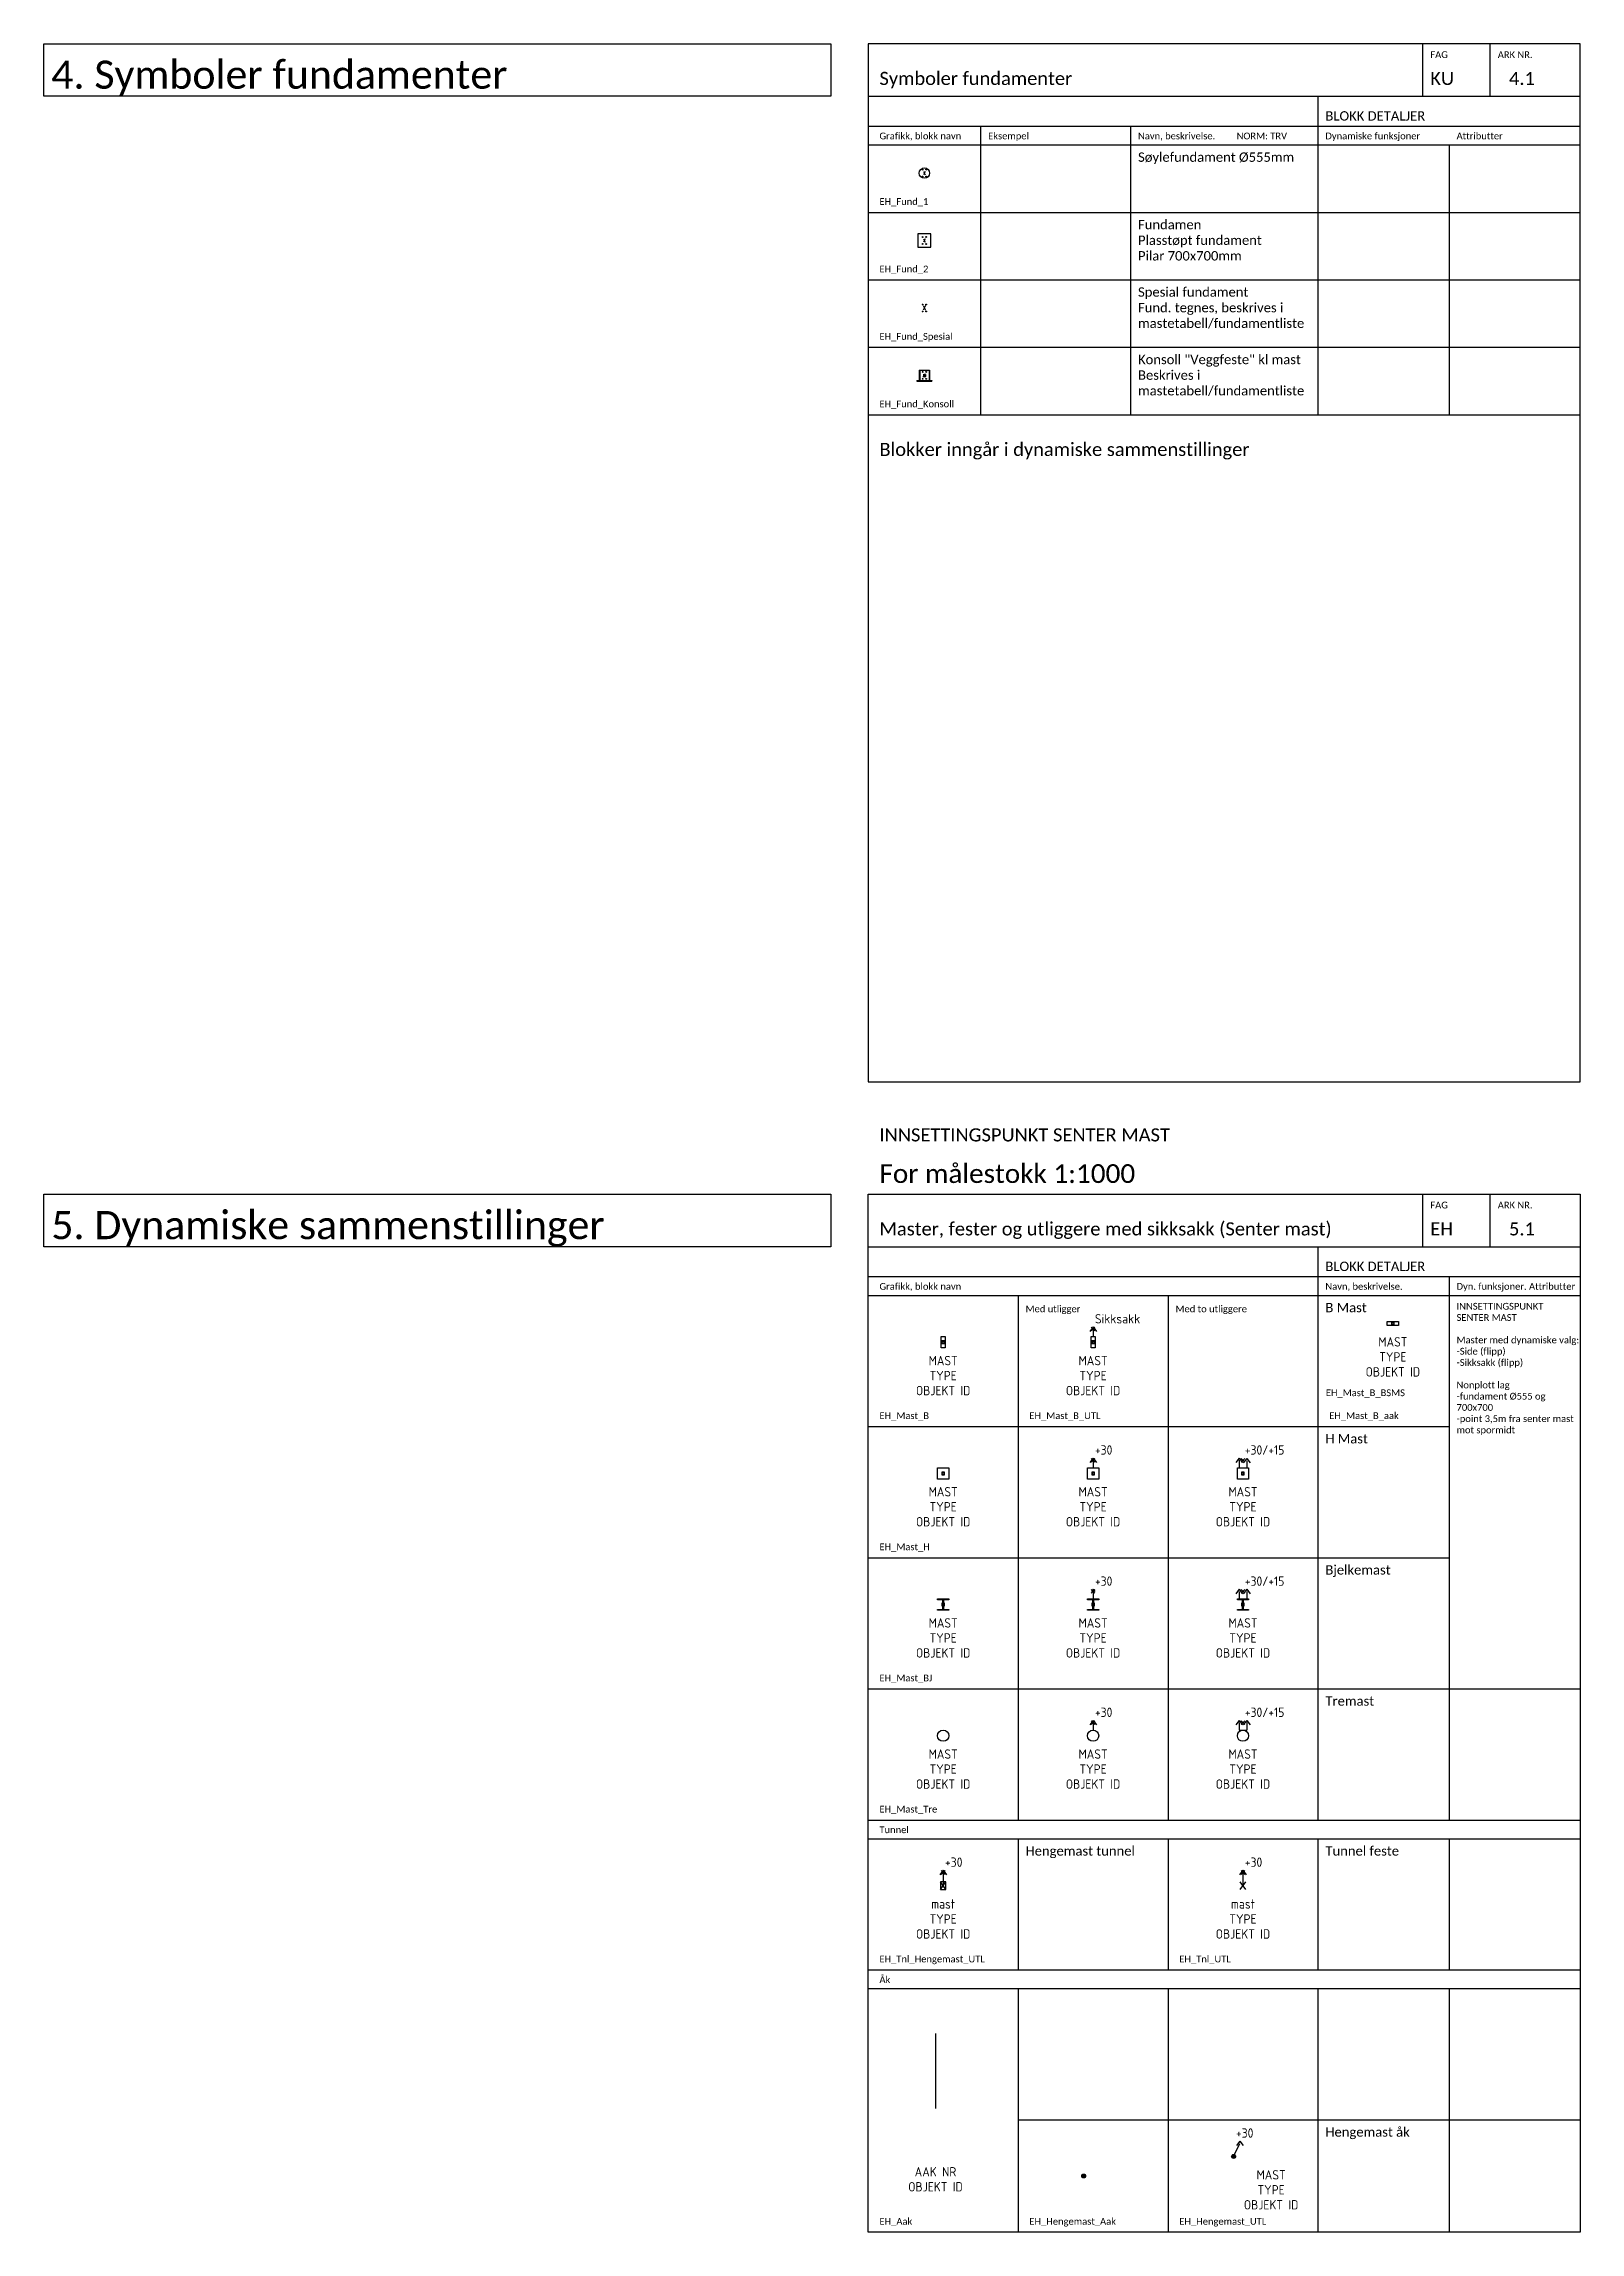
# Model space of a CAD drawing. Header units: metres. Extents: x -220 to 846, y -1228 to 277.
# Drawn here: x -220 to 190, y -1228 to -644 of the extents above; entities that cross this region are included whole.
import ezdxf
from ezdxf.enums import TextEntityAlignment as Align

# ---------------------------------------------------------------- set-up
doc = ezdxf.new("R2010")
doc.units = ezdxf.units.M
doc.header["$PDMODE"] = 3
doc.header["$PDSIZE"] = 0.5
for name, color, linetype in [('JBTEH_ATT_mastenr', 2, 'Continuous'), ('JBTEH_ATT_Tekst', 2, 'Continuous'), ('JBTEH_KL_Fundamernt', 4, 'Continuous'), ('JBTEH_KL_Mast_Komponenter', 4, 'Continuous'), ('JBTEH_KL_Mast_staal', 2, 'Continuous'), ('JBTEH_KL_Sikksakk', 5, 'Continuous'), ('JBTEH_KL_Utligger', 4, 'Continuous'), ('JBTEH_Komponenter', 4, 'Continuous'), ('RAMME', 5, 'Continuous'), ('RAMME SYMBOLER', 4, 'Continuous'), ('RAMME TEKST', 7, 'Continuous')]:
    doc.layers.add(name, color=color, linetype=linetype)
doc.layers.add('JBTEH_ATT_OBJEKTID', color=2, linetype='Continuous', lineweight=25)
doc.layers.add('JBTEH_KL_xNonPLT_Fundament_1-1 plan', color=21, linetype='Continuous', plot=False)
doc.layers.add('JBTEH_KL_xNonPLT_point_sentermast', color=11, linetype='Continuous', plot=False)
doc.styles.add('Calibri', font='calibri.ttf')
doc.styles.add('ISO25', font='isocp.shx', dxfattribs={"width": 0.9, "height": 2.5})

msp = doc.modelspace()

# ---------------------------------------------------------------- texts
at = {"layer": 'RAMME TEKST', "style": 'Calibri'}
for s, p in [('4. Symboler fundamenter', (-218, -656)), ('5. Dynamiske sammenstillinger', (-218, -963))]:
    msp.add_text(s, height=7.5, dxfattribs=at).set_placement(p)
at = {"layer": 'RAMME TEKST', "linetype": 'ByBlock', "style": 'Calibri'}
for s, height, p in [('FAG', 1.8, (150, -647.8)), ('ARK NR.', 1.8, (168, -647.8)), ('Symboler fundamenter', 3.5, (3, -655)), ('KU', 3.5, (150, -655)), ('4.1', 3.5, (171, -655)), ('BLOKK DETALJER', 2.5, (122, -664.5)), ('Grafikk, blokk navn', 1.8, (3, -669.5)), ('Eksempel', 1.8, (32, -669.5)), ('Navn, beskrivelse.         NORM: TRV', 1.8, (72, -669.5)), ('Dynamiske funksjoner', 1.8, (122, -669.5)), ('Attributter', 1.8, (157, -669.5)), ('Søylefundament Ø555mm', 2.5, (72, -675.5)), ('EH_Fund_1', 1.8, (3, -687)), ('EH_Fund_2', 1.8, (3, -705)), ('EH_Fund_Spesial', 1.8, (3, -723)), ('EH_Fund_Konsoll', 1.8, (3, -741)), ('Blokker inngår i dynamiske sammenstillinger', 3.5, (3, -754)), ('INNSETTINGSPUNKT SENTER MAST', 3.5, (3, -936.92)), ('For målestokk 1:1000', 5, (3, -948)), ('FAG', 1.8, (150, -954.8)), ('ARK NR.', 1.8, (168, -954.8)), ('Master, fester og utliggere med sikksakk (Senter mast)', 3.5, (3, -962)), ('EH', 3.5, (150, -962)), ('5.1', 3.5, (171, -962)), ('BLOKK DETALJER', 2.5, (122, -971.5)), ('Grafikk, blokk navn', 1.8, (3, -976.5)), ('Navn, beskrivelse.', 1.8, (122, -976.5)), ('Dyn. funksjoner. Attributter', 1.8, (157, -976.5)), ('Med utligger', 1.8, (42, -982.5)), ('Med to utliggere', 1.8, (82, -982.5)), ('B Mast', 2.5, (122, -982.5)), ('EH_Mast_B_BSMS', 1.8, (122.11, -1004.89)), ('EH_Mast_B', 1.8, (3, -1011)), ('EH_Mast_B_UTL', 1.8, (43, -1011)), ('EH_Mast_B_aak', 1.8, (123, -1011)), ('H Mast', 2.5, (122, -1017.5)), ('EH_Mast_H', 1.8, (3, -1046)), ('Bjelkemast', 2.5, (122, -1052.5)), ('EH_Mast_BJ', 1.8, (3, -1081)), ('Tremast', 2.5, (122, -1087.5)), ('EH_Mast_Tre', 1.8, (3, -1116)), ('Tunnel', 1.8, (3, -1121.5)), ('Hengemast tunnel', 2.5, (42, -1127.5)), ('Tunnel feste', 2.5, (122, -1127.5)), ('EH_Tnl_Hengemast_UTL', 1.8, (3, -1156)), ('EH_Tnl_UTL', 1.8, (83, -1156)), ('Åk', 1.8, (3, -1161.5)), ('Hengemast åk', 2.5, (122, -1202.5)), ('EH_Aak', 1.8, (3, -1226)), ('EH_Hengemast_Aak', 1.8, (43, -1226)), ('EH_Hengemast_UTL', 1.8, (83, -1226))]:
    msp.add_text(s, height=height, dxfattribs=at).set_placement(p)
at = {"layer": 'RAMME TEKST', "char_height": 2.5, "attachment_point": 1, "style": 'Calibri'}
for s, insert, width in [('Fundamen \\PPlasstøpt fundament\\PPilar 700x700mm', (72, -691), 45.9712), ('Spesial fundament\\PFund. tegnes, beskrives i mastetabell/fundamentliste', (72, -709), 46), ('Konsoll "Veggfeste" kl mast\\PBeskrives i mastetabell/fundamentliste', (72, -727), 48)]:
    msp.add_mtext(s, dxfattribs=dict(at, insert=insert, width=width))
at = {"layer": 'RAMME TEKST', "linetype": 'ByBlock', "insert": (157, -980), "char_height": 1.8, "attachment_point": 1, "style": 'Calibri'}
msp.add_mtext_dynamic_manual_height_columns('INNSETTINGSPUNKT\\PSENTER MAST\\P\\PMaster med dynamiske valg: \\P-Side (flipp)\\P-Sikksakk (flipp)\\P\\PNonplott lag\\P-fundament Ø555 og 700x700 \\P-point 3,5m fra senter mast mot spormidt', width=32, gutter_width=12.5, heights=[0], dxfattribs=at)

# ---------------------------------------------------------------- blocks, each defined once
blk = doc.blocks.new('*U59')
at = {"layer": 'JBTEH_KL_Mast_staal'}
h = blk.add_hatch(color=256, dxfattribs=at)
h.dxf.hatch_style = 1
edge = h.paths.add_edge_path()
edge.add_line((-1.5, -1.3), (-0.24, -1.3))
edge.add_arc((-0.24, -1.15), 0.15, 270, 360)
edge.add_line((-0.09, -1.15), (-0.09, 1.15))
edge.add_arc((-0.24, 1.15), 0.15, 360, 450)
edge.add_line((-0.24, 1.3), (-1.5, 1.3))
edge.add_line((-1.5, 1.3), (-1.5, 1.5))
edge.add_line((-1.5, 1.5), (1.5, 1.5))
edge.add_line((1.5, 1.5), (1.5, 1.3))
edge.add_line((1.5, 1.3), (0.24, 1.3))
edge.add_arc((0.24, 1.15), 0.15, 90, 180)
edge.add_line((0.09, 1.15), (0.09, -1.15))
edge.add_arc((0.24, -1.15), 0.15, 180, 270)
edge.add_line((0.24, -1.3), (1.5, -1.3))
edge.add_line((1.5, -1.3), (1.5, -1.5))
edge.add_line((1.5, -1.5), (-1.5, -1.5))
edge.add_line((-1.5, -1.5), (-1.5, -1.3))
blk.add_lwpolyline([(-1.5, -1.3), (-0.24, -1.3, 0.41421356), (-0.09, -1.15), (-0.09, 1.15, 0.41421356), (-0.24, 1.3), (-1.5, 1.3), (-1.5, 1.5), (1.5, 1.5), (1.5, 1.3), (0.24, 1.3, 0.41421356), (0.09, 1.15), (0.09, -1.15, 0.41421356), (0.24, -1.3), (1.5, -1.3), (1.5, -1.5), (-1.5, -1.5)], format="xyb", close=True, dxfattribs=at)
at = {"layer": 'JBTEH_KL_Sikksakk'}
for q in [(-0.45, 3.5), (0.45, 3.5)]:
    blk.add_line((0, 4.1), q, dxfattribs=at)
at = {"layer": 'JBTEH_KL_Utligger'}
blk.add_line((0, 3.5), (0, 1.5), dxfattribs=at)
at = {"layer": 'JBTEH_KL_xNonPLT_Fundament_1-1 plan'}
blk.add_lwpolyline([(-0.35, -0.35), (0.35, -0.35), (0.35, 0.35), (-0.35, 0.35)], close=True, dxfattribs=at)
for centre, radius in [((0, 0), 0.2775), ((-0.0955, 0.187), 0.01), ((0.0955, 0.187), 0.01), ((-0.0955, -0.187), 0.01), ((0.0955, -0.187), 0.01)]:
    blk.add_circle(centre, radius, dxfattribs=at)
at = {"layer": 'JBTEH_KL_xNonPLT_point_sentermast'}
blk.add_point((0, 3.5), dxfattribs=at)
at = {"layer": 'JBTEH_ATT_mastenr', "style": 'ISO25'}
blk.add_attdef('MASTENR', text='', height=2.5, dxfattribs=at).set_placement((0, -4.9), align=Align.MIDDLE)
at = {"layer": 'JBTEH_ATT_OBJEKTID', "style": 'ISO25'}
blk.add_attdef('OBJEKTID', text='', height=2.5, dxfattribs=at).set_placement((0, -12.9), align=Align.MIDDLE)
at = {"layer": 'JBTEH_ATT_Tekst', "style": 'ISO25'}
blk.add_attdef('SIKKSAKK', (0.5, 5), '', height=2.5, dxfattribs=at)
blk.add_attdef('TEKST', text='', height=2.5, dxfattribs=at).set_placement((0, -8.9), align=Align.MIDDLE)
blk = doc.blocks.new('*U34')
at = {"layer": 'JBTEH_KL_Mast_staal'}
blk.add_lwpolyline([(-0.525, 1.5), (0.525, 1.5), (0.525, -1.5), (-0.525, -1.5)], close=True, dxfattribs=at)
at = {"layer": 'JBTEH_KL_Sikksakk'}
for q in [(-0.9, 2.9), (0.9, 2.9)]:
    blk.add_line((0, 4.1), q, dxfattribs=at)
at = {"layer": 'JBTEH_KL_Utligger'}
blk.add_line((0, 3.5), (0, 1.5), dxfattribs=at)
at = {"layer": 'JBTEH_KL_xNonPLT_Fundament_1-1 plan'}
blk.add_lwpolyline([(-0.35, -0.35), (0.35, -0.35), (0.35, 0.35), (-0.35, 0.35)], close=True, dxfattribs=at)
for centre, radius in [((0, 0), 0.2775), ((-0.0955, 0.187), 0.01), ((0.0955, 0.187), 0.01), ((-0.0955, -0.187), 0.01), ((0.0955, -0.187), 0.01)]:
    blk.add_circle(centre, radius, dxfattribs=at)
at = {"layer": 'JBTEH_KL_xNonPLT_point_sentermast'}
blk.add_point((0, 3.5), dxfattribs=at)
at = {"layer": 'JBTEH_ATT_mastenr', "style": 'ISO25'}
blk.add_attdef('MASTENR', text='', height=2.5, dxfattribs=at).set_placement((0, -4.9), align=Align.MIDDLE)
at = {"layer": 'JBTEH_ATT_OBJEKTID', "style": 'ISO25'}
blk.add_attdef('OBJEKTID', text='', height=2.5, dxfattribs=at).set_placement((0, -12.9), align=Align.MIDDLE)
at = {"layer": 'JBTEH_ATT_Tekst', "style": 'ISO25'}
blk.add_attdef('SIKKSAKK', (0.5, 5), '', height=2.5, dxfattribs=at)
blk.add_attdef('TEKST', text='', height=2.5, dxfattribs=at).set_placement((0, -8.9), align=Align.MIDDLE)
blk = doc.blocks.new('EH_Mast_SH_UTL')
at = {"layer": 'JBTEH_KL_Mast_staal'}
blk.add_lwpolyline([(-1.5, 1.5), (1.5, 1.5), (1.5, -1.5), (-1.5, -1.5)], close=True, dxfattribs=at)
at = {"layer": 'JBTEH_KL_Sikksakk'}
for q in [(-0.9, 2.9), (0.9, 2.9)]:
    blk.add_line((0, 4.1), q, dxfattribs=at)
at = {"layer": 'JBTEH_KL_Utligger'}
blk.add_line((0, 3.5), (0, 1.5), dxfattribs=at)
at = {"layer": 'JBTEH_KL_xNonPLT_Fundament_1-1 plan'}
blk.add_lwpolyline([(-0.35, -0.35), (0.35, -0.35), (0.35, 0.35), (-0.35, 0.35)], close=True, dxfattribs=at)
for centre, radius in [((0, 0), 0.2775), ((-0.0955, 0.187), 0.01), ((0.0955, 0.187), 0.01), ((-0.0955, -0.187), 0.01), ((0.0955, -0.187), 0.01)]:
    blk.add_circle(centre, radius, dxfattribs=at)
at = {"layer": 'JBTEH_KL_xNonPLT_point_sentermast'}
blk.add_point((0, 3.5), dxfattribs=at)
at = {"layer": 'JBTEH_ATT_mastenr', "style": 'ISO25'}
blk.add_attdef('MASTENR', text='', height=2.5, dxfattribs=at).set_placement((0, -4.9), align=Align.MIDDLE)
at = {"layer": 'JBTEH_ATT_OBJEKTID', "style": 'ISO25'}
blk.add_attdef('OBJEKTID', text='', height=2.5, dxfattribs=at).set_placement((0, -12.9), align=Align.MIDDLE)
at = {"layer": 'JBTEH_ATT_Tekst', "style": 'ISO25'}
blk.add_attdef('SIKKSAKK', (0.5, 5), '', height=2.5, dxfattribs=at)
blk.add_attdef('TEKST', text='', height=2.5, dxfattribs=at).set_placement((0, -8.9), align=Align.MIDDLE)
blk = doc.blocks.new('*U32')
at = {"layer": 'JBTEH_KL_Mast_staal'}
blk.add_lwpolyline([(-1.5, 1.5), (1.5, 1.5), (1.5, -1.5), (-1.5, -1.5)], close=True, dxfattribs=at)
at = {"layer": 'JBTEH_KL_Sikksakk'}
for p, q in [((-1, 4.1), (-1.9, 2.9)), ((-1, 4.1), (-0.1, 2.9)), ((1, 3.99), (0.1, 2.79)), ((1, 3.99), (1.9, 2.79))]:
    blk.add_line(p, q, dxfattribs=at)
at = {"layer": 'JBTEH_KL_Utligger'}
for p, q in [((-1, 3.5), (-1, 1.5)), ((1, 3.39), (1, 1.5))]:
    blk.add_line(p, q, dxfattribs=at)
at = {"layer": 'JBTEH_KL_xNonPLT_Fundament_1-1 plan'}
blk.add_lwpolyline([(-0.35, -0.35), (0.35, -0.35), (0.35, 0.35), (-0.35, 0.35)], close=True, dxfattribs=at)
for centre, radius in [((0, 0), 0.278), ((-0.1, 0.19), 0.01), ((0.1, 0.19), 0.01), ((-0.1, -0.19), 0.01), ((0.1, -0.19), 0.01)]:
    blk.add_circle(centre, radius, dxfattribs=at)
at = {"layer": 'JBTEH_KL_xNonPLT_point_sentermast'}
blk.add_point((0, 3.5), dxfattribs=at)
at = {"layer": 'JBTEH_ATT_mastenr', "style": 'ISO25'}
blk.add_attdef('MASTENR', text='', height=2.5, dxfattribs=at).set_placement((0, -4.9), align=Align.MIDDLE)
at = {"layer": 'JBTEH_ATT_OBJEKTID', "style": 'ISO25'}
blk.add_attdef('OBJEKTID', text='', height=2.5, dxfattribs=at).set_placement((0, -12.9), align=Align.MIDDLE)
at = {"layer": 'JBTEH_ATT_Tekst', "style": 'ISO25'}
blk.add_attdef('SIKKSAKK', (0.5, 5), '', height=2.5, dxfattribs=at)
blk.add_attdef('TEKST', text='', height=2.5, dxfattribs=at).set_placement((0, -8.9), align=Align.MIDDLE)
blk = doc.blocks.new('*U33')
at = {"layer": 'JBTEH_KL_Mast_staal'}
h = blk.add_hatch(color=256, dxfattribs=at)
h.dxf.hatch_style = 1
edge = h.paths.add_edge_path()
edge.add_line((-1.5, -1.3), (-0.24, -1.3))
edge.add_arc((-0.24, -1.15), 0.15, 270, 360)
edge.add_line((-0.09, -1.15), (-0.09, 1.15))
edge.add_arc((-0.24, 1.15), 0.15, 360, 450)
edge.add_line((-0.24, 1.3), (-1.5, 1.3))
edge.add_line((-1.5, 1.3), (-1.5, 1.5))
edge.add_line((-1.5, 1.5), (1.5, 1.5))
edge.add_line((1.5, 1.5), (1.5, 1.3))
edge.add_line((1.5, 1.3), (0.24, 1.3))
edge.add_arc((0.24, 1.15), 0.15, 90, 180)
edge.add_line((0.09, 1.15), (0.09, -1.15))
edge.add_arc((0.24, -1.15), 0.15, 180, 270)
edge.add_line((0.24, -1.3), (1.5, -1.3))
edge.add_line((1.5, -1.3), (1.5, -1.5))
edge.add_line((1.5, -1.5), (-1.5, -1.5))
edge.add_line((-1.5, -1.5), (-1.5, -1.3))
blk.add_lwpolyline([(-1.5, -1.3), (-0.24, -1.3, 0.41421356), (-0.09, -1.15), (-0.09, 1.15, 0.41421356), (-0.24, 1.3), (-1.5, 1.3), (-1.5, 1.5), (1.5, 1.5), (1.5, 1.3), (0.24, 1.3, 0.41421356), (0.09, 1.15), (0.09, -1.15, 0.41421356), (0.24, -1.3), (1.5, -1.3), (1.5, -1.5), (-1.5, -1.5)], format="xyb", close=True, dxfattribs=at)
at = {"layer": 'JBTEH_KL_Sikksakk'}
for p, q in [((-1, 4.1), (-1.9, 2.9)), ((-1, 4.1), (-0.1, 2.9)), ((1, 4.1), (0.1, 2.9)), ((1, 4.1), (1.9, 2.9))]:
    blk.add_line(p, q, dxfattribs=at)
at = {"layer": 'JBTEH_KL_Utligger'}
for p, q in [((-1, 3.5), (-1, 1.5)), ((1, 3.5), (1, 1.5))]:
    blk.add_line(p, q, dxfattribs=at)
at = {"layer": 'JBTEH_KL_xNonPLT_Fundament_1-1 plan'}
blk.add_lwpolyline([(-0.35, -0.35), (0.35, -0.35), (0.35, 0.35), (-0.35, 0.35)], close=True, dxfattribs=at)
for centre, radius in [((0, 0), 0.2775), ((-0.0955, 0.187), 0.01), ((0.0955, 0.187), 0.01), ((-0.0955, -0.187), 0.01), ((0.0955, -0.187), 0.01)]:
    blk.add_circle(centre, radius, dxfattribs=at)
at = {"layer": 'JBTEH_KL_xNonPLT_point_sentermast'}
blk.add_point((0, 3.5), dxfattribs=at)
at = {"layer": 'JBTEH_ATT_mastenr', "style": 'ISO25'}
blk.add_attdef('MASTENR', text='', height=2.5, dxfattribs=at).set_placement((0, -4.9), align=Align.MIDDLE)
at = {"layer": 'JBTEH_ATT_OBJEKTID', "style": 'ISO25'}
blk.add_attdef('OBJEKTID', text='', height=2.5, dxfattribs=at).set_placement((0, -12.9), align=Align.MIDDLE)
at = {"layer": 'JBTEH_ATT_Tekst', "style": 'ISO25'}
blk.add_attdef('SIKKSAKK', (0.5, 5), '', height=2.5, dxfattribs=at)
blk.add_attdef('TEKST', text='', height=2.5, dxfattribs=at).set_placement((0, -8.9), align=Align.MIDDLE)
blk = doc.blocks.new('*U10')
for p, q in [((-0.75, -1), (0.75, 1)), ((0.75, -1), (-0.75, 1))]:
    blk.add_line(p, q)
at = {"layer": 'JBTEH_KL_Sikksakk'}
for q in [(-0.9, 2.9), (0.9, 2.9)]:
    blk.add_line((0, 4.1), q, dxfattribs=at)
at = {"layer": 'JBTEH_KL_Utligger'}
blk.add_line((0, 3.5), (0, 0), dxfattribs=at)
at = {"layer": 'JBTEH_KL_xNonPLT_point_sentermast'}
blk.add_point((0, 3.5), dxfattribs=at)
at = {"layer": 'JBTEH_ATT_mastenr', "style": 'ISO25'}
blk.add_attdef('MASTENR', text='', height=2.5, dxfattribs=at).set_placement((0, -4.9), align=Align.MIDDLE)
at = {"layer": 'JBTEH_ATT_OBJEKTID', "style": 'ISO25'}
blk.add_attdef('OBJEKTID', text='', height=2.5, dxfattribs=at).set_placement((0, -12.9), align=Align.MIDDLE)
at = {"layer": 'JBTEH_ATT_Tekst', "style": 'ISO25'}
blk.add_attdef('SIKKSAKK', (0.5, 5), '', height=2.5, dxfattribs=at)
blk.add_attdef('TEKST', text='', height=2.5, dxfattribs=at).set_placement((0, -8.9), align=Align.MIDDLE)
blk = doc.blocks.new('EH_Tnl_Hengemast_UTL')
for p, q in [((-0.75, -1), (0.75, 1)), ((0.75, -1), (-0.75, 1))]:
    blk.add_line(p, q)
blk.add_lwpolyline([(-0.75, -1), (0.75, -1), (0.75, 1), (-0.75, 1)], close=True)
at = {"layer": 'JBTEH_KL_Sikksakk'}
for q in [(-0.9, 2.9), (0.9, 2.9)]:
    blk.add_line((0, 4.1), q, dxfattribs=at)
at = {"layer": 'JBTEH_KL_Utligger'}
blk.add_line((0, 3.5), (0, 0), dxfattribs=at)
at = {"layer": 'JBTEH_KL_xNonPLT_point_sentermast'}
blk.add_point((0, 3.5), dxfattribs=at)
at = {"layer": 'JBTEH_ATT_mastenr', "style": 'ISO25'}
blk.add_attdef('MASTENR', text='', height=2.5, dxfattribs=at).set_placement((0, -4.9), align=Align.MIDDLE)
at = {"layer": 'JBTEH_ATT_OBJEKTID', "style": 'ISO25'}
blk.add_attdef('OBJEKTID', text='', height=2.5, dxfattribs=at).set_placement((0, -12.9), align=Align.MIDDLE)
at = {"layer": 'JBTEH_ATT_Tekst', "style": 'ISO25'}
blk.add_attdef('SIKKSAKK', (0.5, 5), '', height=2.5, dxfattribs=at)
blk.add_attdef('TEKST', text='', height=2.5, dxfattribs=at).set_placement((0, -8.9), align=Align.MIDDLE)
blk = doc.blocks.new('*U18')
blk.add_circle((0, 0), 1.5)
at = {"layer": 'JBTEH_KL_Sikksakk'}
for q in [(-0.9, 2.9), (0.9, 2.9)]:
    blk.add_line((0, 4.1), q, dxfattribs=at)
at = {"layer": 'JBTEH_KL_Utligger'}
blk.add_line((0, 3.5), (0, 1.5), dxfattribs=at)
at = {"layer": 'JBTEH_KL_xNonPLT_point_sentermast'}
blk.add_point((0, 3.5), dxfattribs=at)
at = {"layer": 'JBTEH_ATT_mastenr', "style": 'ISO25'}
blk.add_attdef('MASTENR', text='', height=2.5, dxfattribs=at).set_placement((0, -4.9), align=Align.MIDDLE)
at = {"layer": 'JBTEH_ATT_OBJEKTID', "style": 'ISO25'}
blk.add_attdef('OBJEKTID', text='', height=2.5, dxfattribs=at).set_placement((0, -12.9), align=Align.MIDDLE)
at = {"layer": 'JBTEH_ATT_Tekst', "style": 'ISO25'}
blk.add_attdef('SIKKSAKK', (0.5, 5), '', height=2.5, dxfattribs=at)
blk.add_attdef('TEKST', text='', height=2.5, dxfattribs=at).set_placement((0, -8.9), align=Align.MIDDLE)
blk = doc.blocks.new('*U121')
blk.add_circle((0, 0), 1.5)
at = {"layer": 'JBTEH_KL_Sikksakk'}
for p, q in [((-1, 4.1), (-1.9, 2.9)), ((-1, 4.1), (-0.1, 2.9)), ((1, 4.1), (0.1, 2.9)), ((1, 4.1), (1.9, 2.9))]:
    blk.add_line(p, q, dxfattribs=at)
at = {"layer": 'JBTEH_KL_Utligger'}
for p, q in [((-1, 3.5), (-1, 1.5)), ((-1, 1.5), (1, 1.5)), ((1, 3.5), (1, 1.5))]:
    blk.add_line(p, q, dxfattribs=at)
at = {"layer": 'JBTEH_KL_xNonPLT_point_sentermast'}
blk.add_point((0, 3.5), dxfattribs=at)
at = {"layer": 'JBTEH_ATT_mastenr', "style": 'ISO25'}
blk.add_attdef('MASTENR', text='', height=2.5, dxfattribs=at).set_placement((0, -4.9), align=Align.MIDDLE)
at = {"layer": 'JBTEH_ATT_OBJEKTID', "style": 'ISO25'}
blk.add_attdef('OBJEKTID', text='', height=2.5, dxfattribs=at).set_placement((0, -12.9), align=Align.MIDDLE)
at = {"layer": 'JBTEH_ATT_Tekst', "style": 'ISO25'}
blk.add_attdef('SIKKSAKK', (0.5, 5), '', height=2.5, dxfattribs=at)
blk.add_attdef('TEKST', text='', height=2.5, dxfattribs=at).set_placement((0, -8.9), align=Align.MIDDLE)
blk = doc.blocks.new('*U21')
at = {"layer": 'JBTEH_KL_Mast_staal'}
blk.add_lwpolyline([(-1.5, -0.525), (-1.5, 0.525), (1.5, 0.525), (1.5, -0.525)], close=True, dxfattribs=at)
at = {"layer": 'JBTEH_KL_xNonPLT_Fundament_1-1 plan'}
blk.add_lwpolyline([(-0.35, -0.35), (0.35, -0.35), (0.35, 0.35), (-0.35, 0.35)], close=True, dxfattribs=at)
for centre, radius in [((0, 0), 0.2775), ((-0.187, 0.0955), 0.01), ((0.187, 0.0955), 0.01), ((-0.187, -0.0955), 0.01), ((0.187, -0.0955), 0.01)]:
    blk.add_circle(centre, radius, dxfattribs=at)
at = {"layer": 'JBTEH_ATT_mastenr', "style": 'ISO25'}
blk.add_attdef('MASTENR', text='', height=2.5, dxfattribs=at).set_placement((0, -4.9), align=Align.MIDDLE)
at = {"layer": 'JBTEH_ATT_OBJEKTID', "style": 'ISO25'}
blk.add_attdef('OBJEKTID', text='', height=2.5, dxfattribs=at).set_placement((0, -12.9), align=Align.MIDDLE)
at = {"layer": 'JBTEH_ATT_Tekst', "style": 'ISO25'}
blk.add_attdef('TEKST', text='', height=2.5, dxfattribs=at).set_placement((0, -8.9), align=Align.MIDDLE)
blk = doc.blocks.new('EH_Mast_SH')
at = {"layer": 'JBTEH_KL_Mast_staal'}
blk.add_lwpolyline([(-1.5, 1.5), (1.5, 1.5), (1.5, -1.5), (-1.5, -1.5)], close=True, dxfattribs=at)
at = {"layer": 'JBTEH_KL_xNonPLT_Fundament_1-1 plan'}
blk.add_lwpolyline([(-0.35, -0.35), (0.35, -0.35), (0.35, 0.35), (-0.35, 0.35)], close=True, dxfattribs=at)
for centre, radius in [((0, 0), 0.2775), ((-0.0955, 0.187), 0.01), ((0.0955, 0.187), 0.01), ((-0.0955, -0.187), 0.01), ((0.0955, -0.187), 0.01)]:
    blk.add_circle(centre, radius, dxfattribs=at)
at = {"layer": 'JBTEH_ATT_mastenr', "style": 'ISO25'}
blk.add_attdef('MASTENR', text='', height=2.5, dxfattribs=at).set_placement((0, -4.9), align=Align.MIDDLE)
at = {"layer": 'JBTEH_ATT_OBJEKTID', "style": 'ISO25'}
blk.add_attdef('OBJEKTID', text='', height=2.5, dxfattribs=at).set_placement((0, -12.9), align=Align.MIDDLE)
at = {"layer": 'JBTEH_ATT_Tekst', "style": 'ISO25'}
blk.add_attdef('TEKST', text='', height=2.5, dxfattribs=at).set_placement((0, -8.9), align=Align.MIDDLE)
blk = doc.blocks.new('EH_Mast_SB')
at = {"layer": 'JBTEH_KL_Mast_staal'}
blk.add_lwpolyline([(-0.525, 1.5), (0.525, 1.5), (0.525, -1.5), (-0.525, -1.5)], close=True, dxfattribs=at)
at = {"layer": 'JBTEH_KL_xNonPLT_Fundament_1-1 plan'}
blk.add_lwpolyline([(-0.35, -0.35), (0.35, -0.35), (0.35, 0.35), (-0.35, 0.35)], close=True, dxfattribs=at)
for centre, radius in [((0, 0), 0.2775), ((-0.187, 0.0955), 0.01), ((0.187, 0.0955), 0.01), ((-0.187, -0.0955), 0.01), ((0.187, -0.0955), 0.01)]:
    blk.add_circle(centre, radius, dxfattribs=at)
at = {"layer": 'JBTEH_ATT_mastenr', "style": 'ISO25'}
blk.add_attdef('MASTENR', text='', height=2.5, dxfattribs=at).set_placement((0, -4.9), align=Align.MIDDLE)
at = {"layer": 'JBTEH_ATT_OBJEKTID', "style": 'ISO25'}
blk.add_attdef('OBJEKTID', text='', height=2.5, dxfattribs=at).set_placement((0, -12.9), align=Align.MIDDLE)
at = {"layer": 'JBTEH_ATT_Tekst', "style": 'ISO25'}
blk.add_attdef('TEKST', text='', height=2.5, dxfattribs=at).set_placement((0, -8.9), align=Align.MIDDLE)
blk = doc.blocks.new('EH_Mast_BJ')
at = {"layer": 'JBTEH_KL_Mast_staal'}
h = blk.add_hatch(color=256, dxfattribs=at)
h.dxf.hatch_style = 1
edge = h.paths.add_edge_path()
edge.add_line((-1.5, -1.3), (-0.24, -1.3))
edge.add_arc((-0.24, -1.15), 0.15, 270, 360)
edge.add_line((-0.09, -1.15), (-0.09, 1.15))
edge.add_arc((-0.24, 1.15), 0.15, 360, 450)
edge.add_line((-0.24, 1.3), (-1.5, 1.3))
edge.add_line((-1.5, 1.3), (-1.5, 1.5))
edge.add_line((-1.5, 1.5), (1.5, 1.5))
edge.add_line((1.5, 1.5), (1.5, 1.3))
edge.add_line((1.5, 1.3), (0.24, 1.3))
edge.add_arc((0.24, 1.15), 0.15, 90, 180)
edge.add_line((0.09, 1.15), (0.09, -1.15))
edge.add_arc((0.24, -1.15), 0.15, 180, 270)
edge.add_line((0.24, -1.3), (1.5, -1.3))
edge.add_line((1.5, -1.3), (1.5, -1.5))
edge.add_line((1.5, -1.5), (-1.5, -1.5))
edge.add_line((-1.5, -1.5), (-1.5, -1.3))
blk.add_lwpolyline([(-1.5, -1.3), (-0.24, -1.3, 0.41421356), (-0.09, -1.15), (-0.09, 1.15, 0.41421356), (-0.24, 1.3), (-1.5, 1.3), (-1.5, 1.5), (1.5, 1.5), (1.5, 1.3), (0.24, 1.3, 0.41421356), (0.09, 1.15), (0.09, -1.15, 0.41421356), (0.24, -1.3), (1.5, -1.3), (1.5, -1.5), (-1.5, -1.5)], format="xyb", close=True, dxfattribs=at)
at = {"layer": 'JBTEH_KL_xNonPLT_Fundament_1-1 plan'}
blk.add_lwpolyline([(-0.35, -0.35), (0.35, -0.35), (0.35, 0.35), (-0.35, 0.35)], close=True, dxfattribs=at)
for centre, radius in [((0, 0), 0.2775), ((-0.0955, 0.187), 0.01), ((0.0955, 0.187), 0.01), ((-0.0955, -0.187), 0.01), ((0.0955, -0.187), 0.01)]:
    blk.add_circle(centre, radius, dxfattribs=at)
at = {"layer": 'JBTEH_ATT_mastenr', "style": 'ISO25'}
blk.add_attdef('MASTENR', text='', height=2.5, dxfattribs=at).set_placement((0, -4.9), align=Align.MIDDLE)
at = {"layer": 'JBTEH_ATT_OBJEKTID', "style": 'ISO25'}
blk.add_attdef('OBJEKTID', text='', height=2.5, dxfattribs=at).set_placement((0, -12.9), align=Align.MIDDLE)
at = {"layer": 'JBTEH_ATT_Tekst', "style": 'ISO25'}
blk.add_attdef('TEKST', text='', height=2.5, dxfattribs=at).set_placement((0, -8.9), align=Align.MIDDLE)
blk = doc.blocks.new('EH_Mast_Tre')
blk.add_circle((0, 0), 1.5)
at = {"layer": 'JBTEH_ATT_mastenr', "style": 'ISO25'}
blk.add_attdef('MASTENR', text='', height=2.5, dxfattribs=at).set_placement((0, -4.9), align=Align.MIDDLE)
at = {"layer": 'JBTEH_ATT_OBJEKTID', "style": 'ISO25'}
blk.add_attdef('OBJEKTID', text='', height=2.5, dxfattribs=at).set_placement((0, -12.9), align=Align.MIDDLE)
at = {"layer": 'JBTEH_ATT_Tekst', "style": 'ISO25'}
blk.add_attdef('TEKST', text='', height=2.5, dxfattribs=at).set_placement((0, -8.9), align=Align.MIDDLE)
blk = doc.blocks.new('EH_Hengemast_aak')
h = blk.add_hatch(color=256)
h.dxf.hatch_style = 1
edge = h.paths.add_edge_path()
edge.add_arc((0, 0), 0.525, 0, 360)
blk.add_circle((0, 0), 0.525)
blk = doc.blocks.new('EH_Aak')
blk.add_line((0, 0), (0, -20))
at = {"layer": 'JBTEH_ATT_mastenr', "style": 'ISO25'}
blk.add_attdef('Aaknr', text='', height=2.5, dxfattribs=at).set_placement((0, -36.9), align=Align.MIDDLE)
at = {"layer": 'JBTEH_ATT_OBJEKTID', "style": 'ISO25'}
blk.add_attdef('OBJEKTID', text='', height=2.5, dxfattribs=at).set_placement((0, -40.9), align=Align.MIDDLE)
blk = doc.blocks.new('EH_Hengemast_UTL')
h = blk.add_hatch(color=256)
h.dxf.hatch_style = 1
edge = h.paths.add_edge_path()
edge.add_arc((0, 0), 0.525, 0, 360)
blk.add_circle((0, 0), 0.525)
at = {"layer": 'JBTEH_KL_Sikksakk'}
for q in [(0.73, 2.9), (2.53, 2.9)]:
    blk.add_line((1.63, 4.1), q, dxfattribs=at)
at = {"layer": 'JBTEH_KL_Utligger'}
blk.add_line((0, 0), (1.63, 3.5), dxfattribs=at)
at = {"layer": 'JBTEH_ATT_mastenr', "style": 'ISO25'}
blk.add_attdef('MASTENR', text='', height=2.5, dxfattribs=at).set_placement((10, -4.9), align=Align.MIDDLE)
at = {"layer": 'JBTEH_ATT_OBJEKTID', "style": 'ISO25'}
blk.add_attdef('OBJEKTID', text='', height=2.5, dxfattribs=at).set_placement((10, -12.9), align=Align.MIDDLE)
at = {"layer": 'JBTEH_ATT_Tekst', "style": 'ISO25'}
blk.add_attdef('SIKKSAKK', (0.63, 5), '', height=2.5, dxfattribs=at)
blk.add_attdef('TEKST', text='', height=2.5, dxfattribs=at).set_placement((10, -8.9), align=Align.MIDDLE)
blk = doc.blocks.new('EH_Fund_1')
for p, q in [((-0.55, 1.07), (-0.41, 0.8)), ((-0.23, 0.45), (0.23, -0.45)), ((0.23, 0.45), (-0.23, -0.45)), ((0.55, 1.07), (0.41, 0.8)), ((-0.41, -0.8), (-0.55, -1.07)), ((0.41, -0.8), (0.55, -1.07))]:
    blk.add_line(p, q)
for centre, radius in [((0, 0), 1.39), ((-0.48, 0.94), 0.1), ((0.48, 0.94), 0.1), ((-0.48, -0.94), 0.1), ((0.48, -0.94), 0.1)]:
    blk.add_circle(centre, radius)
blk = doc.blocks.new('EH_Fund_2')
for p, q in [((-0.55, 1.07), (-0.41, 0.8)), ((0.23, 0.45), (-0.23, -0.45)), ((-0.23, 0.45), (0.23, -0.45)), ((0.55, 1.07), (0.41, 0.8)), ((-0.41, -0.8), (-0.55, -1.07)), ((0.41, -0.8), (0.55, -1.07))]:
    blk.add_line(p, q)
blk.add_lwpolyline([(-1.75, -1.75), (1.75, -1.75), (1.75, 1.75), (-1.75, 1.75)], close=True)
for centre in [(-0.48, 0.94), (0.48, 0.94), (-0.48, -0.93), (0.48, -0.93)]:
    blk.add_circle(centre, 0.1)
blk = doc.blocks.new('EH_Fund_Spesial')
for p, q in [((0.32, 0.62), (-0.32, -0.62)), ((-0.32, 0.62), (0.32, -0.62))]:
    blk.add_line(p, q)
for centre in [(-0.48, 0.94), (0.48, 0.94), (-0.48, -0.93), (0.48, -0.93)]:
    blk.add_circle(centre, 0.1)
blk = doc.blocks.new('EH_Fund_konsoll')
for p, q in [((-1.38, 1.38), (1.38, 1.38)), ((-1.38, 1.38), (-1.38, -1.38)), ((-1.25, 1.38), (-1.25, -1.38)), ((-0.55, 1.07), (-0.41, 0.8)), ((0.23, 0.45), (-0.23, -0.45)), ((-0.23, 0.45), (0.23, -0.45)), ((0.55, 1.07), (0.41, 0.8)), ((1.25, 1.38), (1.25, -1.38)), ((1.38, 1.38), (1.38, -1.38)), ((-2, -1.38), (2, -1.38)), ((-2, -1.38), (-2, -1.57)), ((-2, -1.57), (2, -1.57)), ((-1.38, -1.38), (1.38, -1.38)), ((-0.41, -0.8), (-0.55, -1.07)), ((0.41, -0.8), (0.55, -1.07)), ((2, -1.38), (2, -1.57))]:
    blk.add_line(p, q)
for centre in [(-0.48, 0.94), (0.48, 0.94), (-0.48, -0.93), (0.48, -0.93)]:
    blk.add_circle(centre, 0.1)

# ---------------------------------------------------------------- hatches: boundary and pattern name
h = msp.add_hatch()
h.set_pattern_fill('ANGLE', color=256)
h.set_pattern_definition([(0, (-199.024, 430.2296), (0, 6.985), [5.08, -1.905]), (90, (-199.024, 430.2296), (-6.985, 4e-16), [5.08, -1.905])])
edge = h.paths.add_edge_path()
edge.add_arc((26.23, -1212.77), 0.5, 0, 360)
h = msp.add_hatch()
h.set_pattern_fill('ANGLE', color=256)
h.set_pattern_definition([(0, (-197.0145, 431.62), (0, 6.985), [5.08, -1.905]), (90, (-197.0145, 431.62), (-6.985, 4e-16), [5.08, -1.905])])
edge = h.paths.add_edge_path()
edge.add_arc((28.24, -1211.38), 0.5, 0, 360)

# ---------------------------------------------------------------- linework, layer by layer
at = {"layer": 'JBTEH_KL_xNonPLT_Fundament_1-1 plan'}
for p, q in [((14.6, -732.78), (15.4, -732.78)), ((14.6, -732.78), (14.6, -732.81)), ((14.6, -732.81), (15.4, -732.81)), ((14.73, -732.22), (15.28, -732.22)), ((14.73, -732.22), (14.73, -732.78)), ((14.73, -732.78), (15.28, -732.78)), ((14.75, -732.22), (14.75, -732.78)), ((15.25, -732.22), (15.25, -732.78)), ((15.28, -732.22), (15.28, -732.78)), ((15.4, -732.78), (15.4, -732.81))]:
    msp.add_line(p, q, dxfattribs=at)
for centre in [(14.9, -732.31), (14.9, -732.69), (15.1, -732.31), (15.1, -732.69)]:
    msp.add_circle(centre, 0.01, dxfattribs=at)
at = {"layer": 'RAMME'}
for p, q in [((0, -658), (190, -658)), ((0, -965), (190, -965))]:
    msp.add_line(p, q, dxfattribs=at)
for points in [[(-220, -644), (-10, -644), (-10, -658), (-220, -658)], [(190, -644), (0, -644), (0, -921), (190, -921)], [(-220, -951), (-10, -951), (-10, -965), (-220, -965)], [(190, -1228), (0, -1228), (0, -951), (190, -951)]]:
    msp.add_lwpolyline(points, close=True, dxfattribs=at)
at = {"layer": 'RAMME SYMBOLER'}
for p, q in [((148, -658), (148, -644)), ((166, -658), (166, -644)), ((120, -658), (120, -711)), ((0, -666), (190, -666)), ((0, -671), (190, -671)), ((30, -666), (30, -743)), ((70, -666), (70, -743)), ((120, -671), (120, -743)), ((155, -671), (155, -743)), ((0, -689), (190, -689)), ((0, -707), (190, -707)), ((0, -725), (190, -725)), ((0, -743), (190, -743)), ((148, -965), (148, -951)), ((166, -965), (166, -951)), ((120, -965), (120, -978)), ((0, -973), (190, -973)), ((155, -973), (155, -978)), ((0, -978), (190, -978)), ((40, -978), (40, -1118)), ((80, -978), (80, -1118)), ((120, -978), (120, -1118)), ((155, -978), (155, -1118)), ((0, -1013), (155, -1013)), ((0, -1048), (155, -1048)), ((0, -1083), (190, -1083)), ((0, -1118), (190, -1118)), ((0, -1123), (190, -1123)), ((40, -1123), (40, -1158)), ((80, -1123), (80, -1158)), ((120, -1123), (120, -1158)), ((155, -1123), (155, -1158)), ((0, -1158), (190, -1158)), ((0, -1163), (190, -1163)), ((40, -1163), (40, -1228)), ((80, -1163), (80, -1228)), ((120, -1163), (120, -1228)), ((155, -1163), (155, -1228)), ((40, -1198), (190, -1198))]:
    msp.add_line(p, q, dxfattribs=at)

# ---------------------------------------------------------------- block references
for name, p, values in [('*U34', (60, -990.5), {'MASTENR': 'MAST', 'TEKST': 'TYPE', 'SIKKSAKK': 'Sikksakk', 'OBJEKTID': 'OBJEKT ID'}), ('*U21', (140, -985.5), {'MASTENR': 'MAST', 'TEKST': 'TYPE', 'OBJEKTID': 'OBJEKT ID'}), ('EH_Mast_SB', (20, -990.5), {'MASTENR': 'MAST', 'TEKST': 'TYPE', 'OBJEKTID': 'OBJEKT ID'}), ('EH_Mast_SH_UTL', (60, -1025.5), {'MASTENR': 'MAST', 'TEKST': 'TYPE', 'SIKKSAKK': '+30', 'OBJEKTID': 'OBJEKT ID'}), ('*U32', (100, -1025.5), {'MASTENR': 'MAST', 'TEKST': 'TYPE', 'SIKKSAKK': '+30/+15', 'OBJEKTID': 'OBJEKT ID'}), ('EH_Mast_SH', (20, -1025.5), {'MASTENR': 'MAST', 'TEKST': 'TYPE', 'OBJEKTID': 'OBJEKT ID'}), ('*U59', (60, -1060.5), {'MASTENR': 'MAST', 'TEKST': 'TYPE', 'SIKKSAKK': '+30', 'OBJEKTID': 'OBJEKT ID'}), ('*U33', (100, -1060.5), {'MASTENR': 'MAST', 'TEKST': 'TYPE', 'SIKKSAKK': '+30/+15', 'OBJEKTID': 'OBJEKT ID'}), ('EH_Mast_BJ', (20, -1060.5), {'MASTENR': 'MAST', 'TEKST': 'TYPE', 'OBJEKTID': 'OBJEKT ID'})]:
    msp.add_blockref(name, p).add_auto_attribs(values)
at = {"layer": 'JBTEH_KL_Fundamernt'}
for name, p in [('EH_Fund_1', (15, -678.5)), ('EH_Fund_2', (15, -696.5)), ('EH_Fund_Spesial', (15, -714.5)), ('EH_Fund_konsoll', (15, -732.5))]:
    msp.add_blockref(name, p, dxfattribs=at)
at = {"layer": 'JBTEH_KL_Mast_Komponenter'}
msp.add_blockref('EH_Hengemast_UTL', (97.51, -1207.78), dxfattribs=at).add_auto_attribs({'MASTENR': 'MAST', 'TEKST': 'TYPE', 'SIKKSAKK': '+30', 'OBJEKTID': 'OBJEKT ID'})
msp.add_blockref('EH_Hengemast_aak', (57.5, -1213), dxfattribs=at)
at = {"layer": 'JBTEH_Komponenter'}
for name, p, values in [('*U18', (60, -1095.5), {'MASTENR': 'MAST', 'TEKST': 'TYPE', 'SIKKSAKK': '+30', 'OBJEKTID': 'OBJEKT ID'}), ('*U121', (100, -1095.5), {'MASTENR': 'MAST', 'TEKST': 'TYPE', 'SIKKSAKK': '+30/+15', 'OBJEKTID': 'OBJEKT ID'}), ('EH_Mast_Tre', (20, -1095.5), {'MASTENR': 'MAST', 'TEKST': 'TYPE', 'OBJEKTID': 'OBJEKT ID'}), ('EH_Tnl_Hengemast_UTL', (20, -1135.5), {'MASTENR': 'mast', 'TEKST': 'TYPE', 'SIKKSAKK': '+30', 'OBJEKTID': 'OBJEKT ID'}), ('*U10', (100, -1135.5), {'MASTENR': 'mast', 'TEKST': 'TYPE', 'SIKKSAKK': '+30', 'OBJEKTID': 'OBJEKT ID'}), ('EH_Aak', (17.95, -1174.97), {'Aaknr': 'AAK NR', 'OBJEKTID': 'OBJEKT ID'})]:
    msp.add_blockref(name, p, dxfattribs=at).add_auto_attribs(values)

msp.set_redraw_order([(e.dxf.handle, doc.entitydb.next_handle()) for e in msp.query("TEXT MTEXT ATTDEF DIMENSION ARC_DIMENSION")])  # texts and dimensions are drawn at this point

doc.saveas('drawing.dxf')
